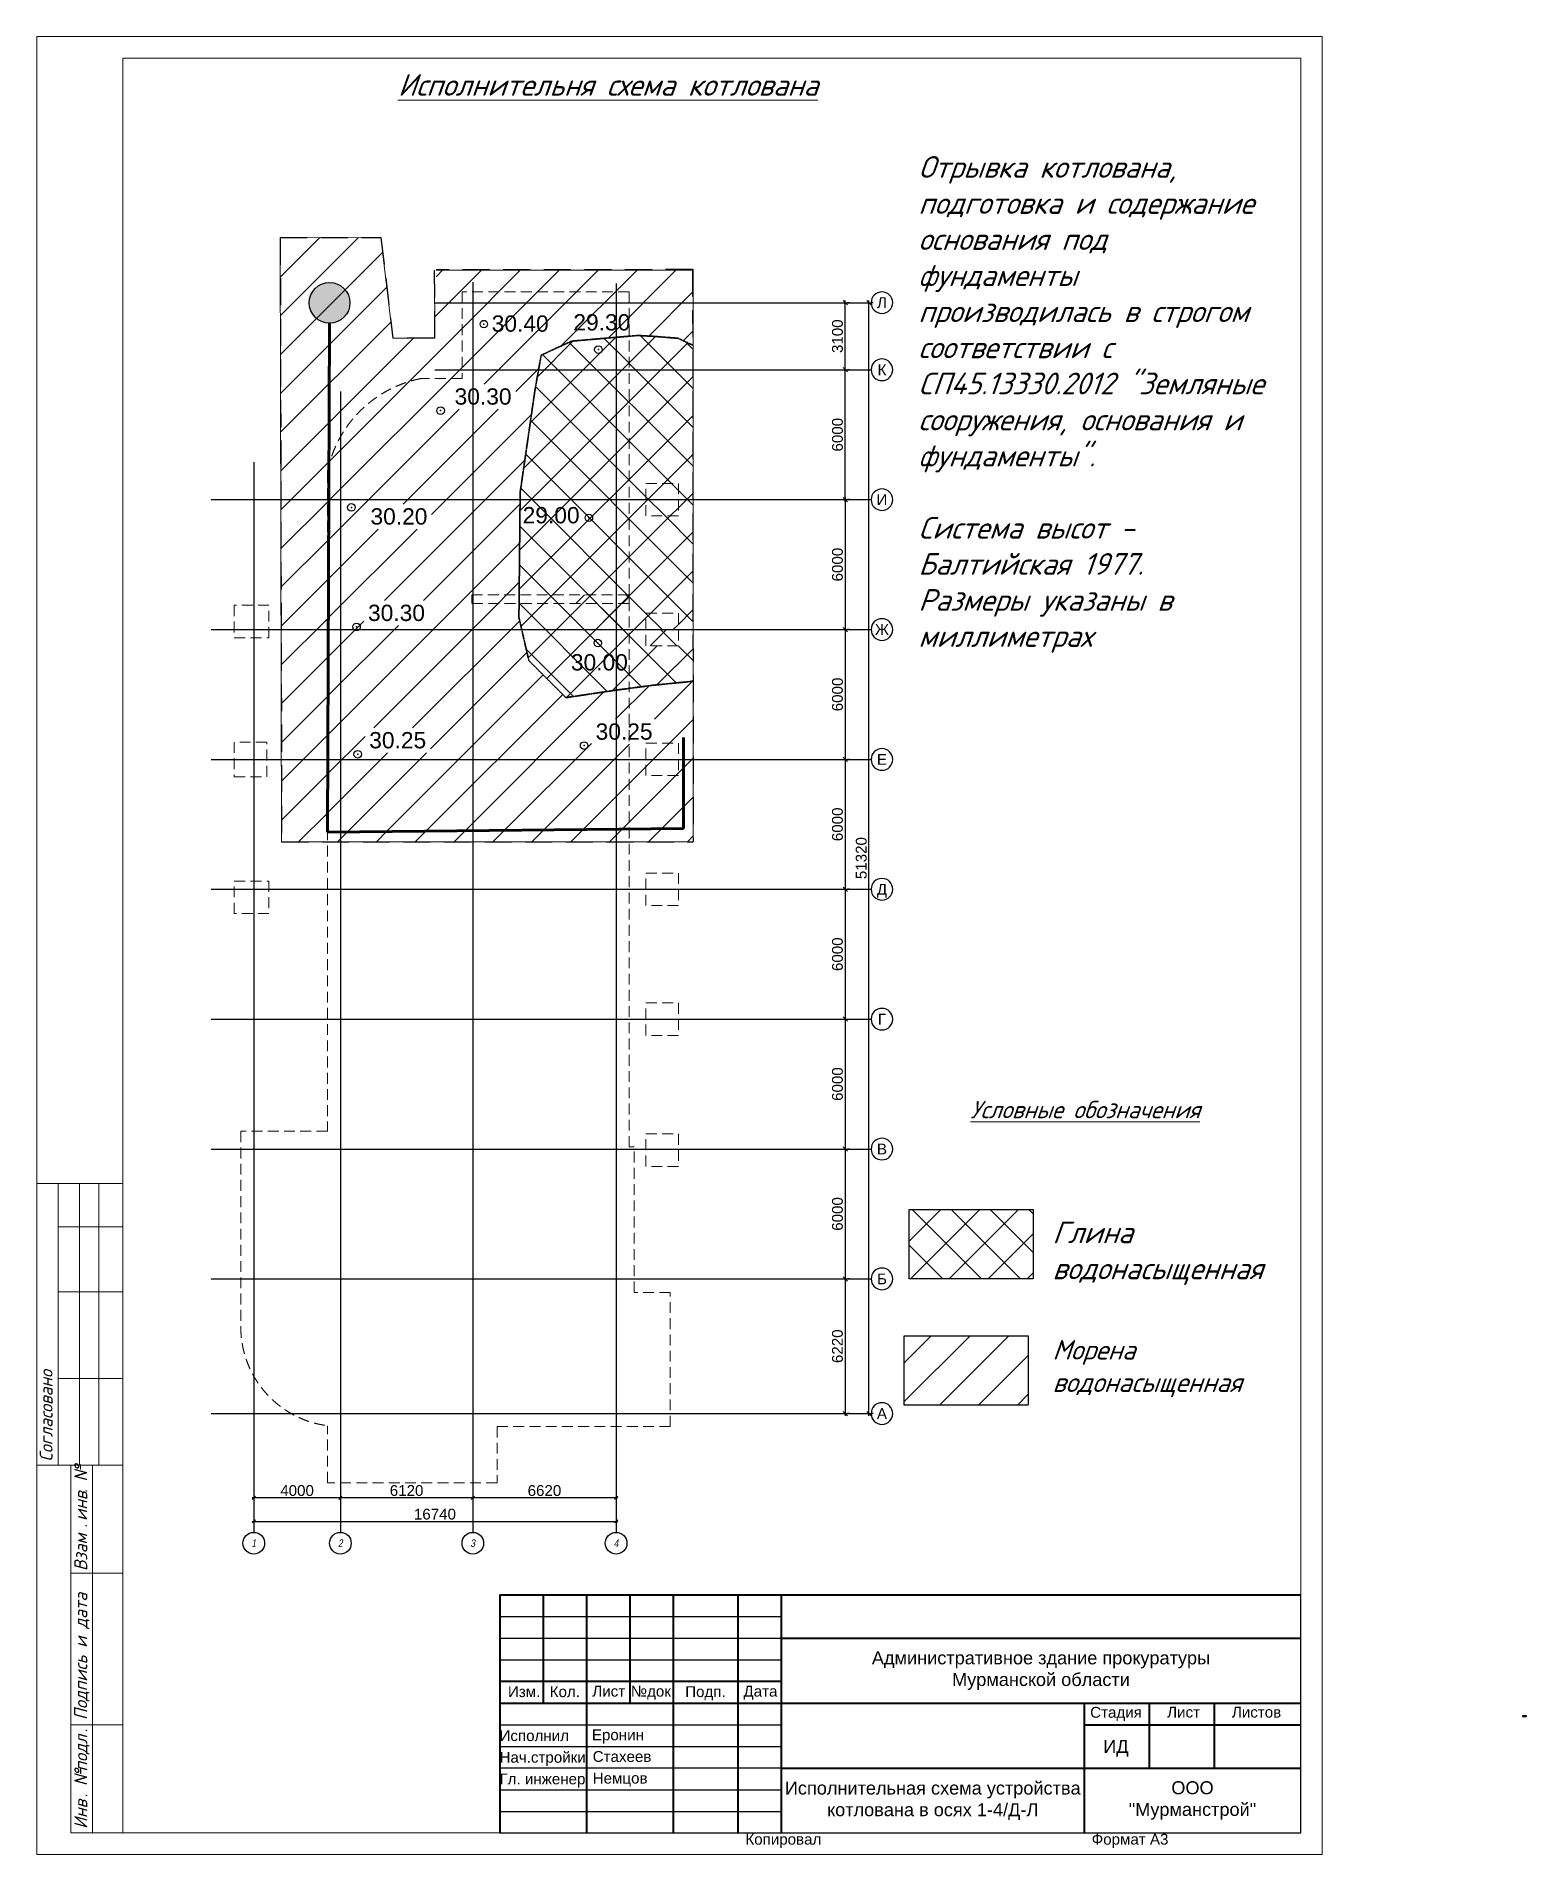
# Model space of a CAD drawing. Header units: millimetres. Extents: x 167692 to 236549, y 27054 to 111054.
import ezdxf
from ezdxf.enums import TextEntityAlignment as Align

# ---------------------------------------------------------------- set-up
doc = ezdxf.new("R2010")
doc.units = ezdxf.units.MM
doc.header["$PDMODE"] = 32
doc.header["$PDSIZE"] = 350
doc.linetypes.add('ACAD_ISO04W100', pattern=[30.5, 24, -3, 0.5, -3])
doc.linetypes.add('невидимая', pattern=[0.375, 0.25, -0.125])
for name, color, linetype, lineweight in [('0.3-STAMP', 7, 'Continuous', 30), ('00-рамка', 7, 'Continuous', 40), ('20-Лист', 7, 'Continuous', 25), ('Оси_Dim', 167, 'Continuous', 25), ('Основная', 7, 'Continuous', 40), ('Размеры', 7, 'Continuous', 25), ('Размеры КР', 7, 'Continuous', 13), ('текст', 7, 'Continuous', 25), ('толстая', 7, 'Continuous', 50), ('тонкая', 7, 'Continuous', 15), ('Фунд_Осн', 204, 'невидимая', 35)]:
    doc.layers.add(name, color=color, linetype=linetype, lineweight=lineweight)
doc.layers.add('Оси', color=250, linetype='ACAD_ISO04W100')
doc.styles.add('2_5-Ариел', font='arial.ttf', dxfattribs={"height": 2.5})
doc.styles.add('3_0-Ариел', font='arial.ttf', dxfattribs={"height": 3})
doc.styles.add('GOST 2.304_1', font='')
doc.styles.get("Standard").update_dxf_attribs({"font": 'arial.ttf', "height": 500})
doc.styles.add('ГОСТ', font='GOST Common Italic.ttf', dxfattribs={"oblique": 5, "height": 600})
doc.styles.add('ГП-ариель', font='arial.ttf')
doc.styles.get('GOST 2.304_1').set_extended_font_data('GOST Type AU')
doc.linetypes.add('ОТКОС2', pattern='A,0.25,[130,ltypeshp.shx,S=0.375,R=0,X=0,Y=0.375],0.5,[130,ltypeshp.shx,S=1,R=0,X=0,Y=1],0.25', length=1)
doc.dimstyles.new('DIM100$0', dxfattribs={"dimscale": 100, "dimtxt": 2.5, "dimasz": 2, "dimexe": 1, "dimexo": 2, "dimgap": 1, "dimtad": 1, "dimdec": 0, "dimdsep": 46, "dimtxsty": 'Standard', "dimblk1": 'OBLIQUE', "dimblk2": 'OBLIQUE', "dimsah": 1, "dimcen": 1, "dimdle": 1, "dimadec": 0, "dimazin": 0, "dimtfac": 1, "dimtdec": 0, "dimtmove": 2, "dimatfit": 3, "dimldrblk": 'OBLIQUE', "dimfxl": 1, "dimtolj": 1, "dimtzin": 0, "dimarcsym": 0})
doc.dimstyles.new('DIM200', dxfattribs={"dimscale": 200, "dimtxt": 2.5, "dimasz": 2, "dimexe": 1, "dimexo": 2, "dimgap": 1, "dimtad": 1, "dimdec": 0, "dimdsep": 46, "dimtxsty": 'Standard', "dimblk1": 'OBLIQUE', "dimblk2": 'OBLIQUE', "dimsah": 1, "dimcen": 1, "dimdle": 1, "dimadec": 0, "dimazin": 0, "dimtfac": 1, "dimtdec": 0, "dimtofl": 0, "dimtmove": 1, "dimatfit": 3, "dimldrblk": 'OBLIQUE', "dimfxl": 1, "dimtolj": 1, "dimtzin": 0, "dimarcsym": 0})
pattern_1 = [(45, (-705.8, -2821.3), (-898.0256, 898.0256), []), (135, (-705.8, -2821.3), (-898.0256, -898.0256), [])]

msp = doc.modelspace()

# ---------------------------------------------------------------- texts
at = {"layer": '00-рамка', "style": '2_5-Ариел'}
for s, height, p in [('Изм.', 500, (189481, 34332.1)), ('Кол.', 500, (191412, 34331.7)), ('Лист', 500, (193379.5, 34354.4)), ('№док', 500, (195158.3, 34354.4)), ('Подп.', 500, (197670.8, 34333.7)), ('Дата', 500, (200362.3, 34354.4)), ('Стадия', 500, (216381.2, 33378.1)), ('Лист', 500, (219939.8, 33386.6)), ('Листов', 500, (222929.8, 33386.6)), ('Исполнил', 500, (189092.7, 32301)), ('Еронин', 500, (193359.2, 32337.7)), ('ИД', 600, (216987.9, 31751.7)), ('Нач.стройки', 500, (189091.7, 31301)), ('Стахеев', 500, (193397.7, 31337.7)), ('Гл. инженер', 500, (189091.7, 30301)), ('Немцов', 500, (193397.7, 30337.7)), ('Копировал', 500, (200453.3, 27515.6)), ('Формат А3', 500, (216453.3, 27515.6))]:
    msp.add_text(s, height=height, dxfattribs=at).set_placement(p)
at = {"layer": '00-рамка', "char_height": 600, "attachment_point": 5}
for s, insert, width, style in [('Административное здание прокуратуры\\PМурманской области', (214109, 35553.5), 24000, '3_0-Ариел'), ('Исполнительная схема устройства котлована в осях 1-4/Д-Л', (209109, 29542.9), 14000, 'ГП-ариель'), ('ООО\\P"Мурманстрой"', (221109, 29553.5), 10000, 'ГП-ариель')]:
    msp.add_mtext(s, dxfattribs=dict(at, insert=insert, width=width, style=style))
at = {"layer": 'Размеры'}
for s, p in [('30.40', (188730.5, 97409.6)), ('29.30', (192503, 97466.7)), ('30.30', (187015.7, 94039.8)), ('30.20', (183128.9, 88499.5)), ('29.00', (190159.4, 88556.6)), ('30.30', (183014.6, 84044.5)), ('30.00', (192388.6, 81759.8)), ('30.25', (193531.8, 78561.3)), ('30.25', (183071.7, 78161.5))]:
    msp.add_text(s, height=752.93, dxfattribs=at).set_placement(p)
at = {"layer": 'Размеры КР', "color": 250, "lineweight": 15, "style": 'ГОСТ'}
for s, p in [('Согласовано', (168441.4, 45215)), ('. №', (170041.6, 43754.9)), ('инв', (170041.6, 42472.6)), ('. ', (170041.6, 42151.3)), ('Взам', (170041.6, 40157)), ('Подпись и дата', (170041.6, 33274.2)), ('.', (170044.2, 32698.1)), ('подл', (170044.2, 30892.5)), ('. № ', (170044.2, 29690.3)), ('Инв', (170044.2, 28243.9))]:
    msp.add_text(s, height=600, rotation=90, dxfattribs=at).set_placement(p)
at = {"layer": 'Размеры КР', "color": 1, "lineweight": 20, "insert": (184397.1, 109311.9), "char_height": 1000, "attachment_point": 1, "style": 'ГОСТ'}
msp.add_mtext_dynamic_manual_height_columns('{\\L\\C7;Исполнительня схема котлована}', width=23734.512, gutter_width=1500, heights=[0], dxfattribs=at)
at = {"layer": 'Размеры КР', "color": 1, "lineweight": 13, "attachment_point": 1, "style": 'ГОСТ'}
for s, width, heights, insert, char_height in [('{\\C7;Отрывка котлована, подготовка и содержание основания под фундаменты производилась в строгом соответствии с СП45.13330.2012 "Земляные сооружения, основания и фундаменты".\\P\\PСистема высот - Балтийская 1977.                      \\PРазмеры указаны в миллиметрах}', 16138.826, [57614], (208441, 105519.8), 1000), ('{\\L\\C7;Условные обозначения}', 12514.927, [2092.5], (210845.6, 61873.1), 800)]:
    msp.add_mtext_dynamic_manual_height_columns(s, width=width, gutter_width=1500, heights=heights, dxfattribs=dict(at, insert=insert, char_height=char_height))
at = {"layer": 'Размеры КР', "lineweight": 13, "attachment_point": 1, "style": 'ГОСТ'}
for s, insert, char_height in [('Глина \\Pводонасыщенная', (214634.6, 56301.8), 1000), ('Морена \\Pводонасыщенная', (214634.6, 50825.5), 900)]:
    msp.add_mtext_dynamic_manual_height_columns(s, width=18159.834, gutter_width=12.5, heights=[0], dxfattribs=dict(at, insert=insert, char_height=char_height))
at = {"layer": 'текст', "color": 250, "lineweight": 25, "style": 'GOST 2.304_1'}
for s, height, p in [('Исполнительная схема прокладки', 2.637, (236372.8, 33446.5)), ('плит ПЗК', 2.64, (236380.1, 33442.4)), ('ООО "МУРМАНСТРОЙ "', 2.84, (236438.3, 33463.2)), ('Проверил', 2.54, (236453.7, 33434.7)), ('Исполнил', 2.54, (236453.7, 33440.2)), ('Должность', 2.54, (236454.1, 33449.9)), ('Гузь', 2.54, (236479.4, 33434.7)), ('Рыбаков', 2.54, (236479.8, 33439.7)), ('Фамилия', 2.54, (236483.8, 33449.5)), ('Дата', 2.54, (236513.2, 33449.8)), ('Подпись', 2.54, (236531.2, 33449.4))]:
    msp.add_text(s, height=height, dxfattribs=at).set_placement(p)
at = {"layer": 'текст', "color": 250, "lineweight": 25, "insert": (236368, 33462), "char_height": 2.6372, "attachment_point": 1, "style": 'GOST 2.304_1'}
msp.add_mtext_dynamic_manual_height_columns('Вынос линий электропередачи 6/0,4 кВ, попадающих в пятно застройки строи - тельной площадки, 183039, г. Мурманск, ул. Академика Книповича, район дома {\\fArial|b0|i0|c204|p34;№}15 ', width=185, gutter_width=12.5, heights=[0], dxfattribs=at)

# ---------------------------------------------------------------- blocks, each defined once
blk = doc.blocks.new('IND_AXIS')
at = {"color": 0, "linetype": 'Continuous'}
blk.add_circle((0, 0), 5, dxfattribs=at)
at = {"color": 0, "linetype": 'ByBlock', "oblique": 10, "width": 0.8}
blk.add_attdef('IND_OSI', text='', height=3.5, dxfattribs=at).set_placement((0, 0), align=Align.MIDDLE_CENTER)
blk = doc.blocks.new('_OBLIQUE')
at = {"color": 0, "linetype": 'ByBlock'}
blk.add_line((-0.5, -0.5), (0.5, 0.5), dxfattribs=at)
blk = doc.blocks.new('*D5')
at = {"layer": 'DEFPOINTS', "color": 0, "transparency": 16777216}
for p in [(206162, 98751), (206162, 98751), (206162, 47431)]:
    blk.add_point(p, dxfattribs=at)
at = {"layer": 'Оси_Dim', "color": 0, "lineweight": -2, "transparency": 16777216}
for p, q in [((206162, 47331), (206162, 98851)), ((206362, 98751), (206262, 98751)), ((206362, 47431), (206262, 47431))]:
    blk.add_line(p, q, dxfattribs=at)
at = {"layer": 'Оси_Dim', "color": 0, "lineweight": -2, "transparency": 16777216, "xscale": 200, "yscale": 200, "zscale": 200}
for p, rotation in [((206162, 98751), 90), ((206162, 47431), 270)]:
    blk.add_blockref('_OBLIQUE', p, dxfattribs=dict(at, rotation=rotation))
at = {"layer": 'Оси_Dim', "color": 0, "transparency": 16777216, "insert": (205807, 73091), "char_height": 500, "attachment_point": 5, "rotation": 90}
blk.add_mtext('\\A1;51320', dxfattribs=at)
blk = doc.blocks.new('*D6')
at = {"layer": 'DEFPOINTS', "color": 0, "transparency": 16777216}
for p in [(205062, 89651), (205030, 83651), (205062, 83651)]:
    blk.add_point(p, dxfattribs=at)
at = {"layer": 'Оси_Dim', "color": 0, "lineweight": -2, "transparency": 16777216}
for p, q in [((205062, 89751), (205062, 83551)), ((205262, 89651), (205162, 89651)), ((205230, 83651), (205162, 83651))]:
    blk.add_line(p, q, dxfattribs=at)
at = {"layer": 'Оси_Dim', "color": 0, "lineweight": -2, "transparency": 16777216, "xscale": 200, "yscale": 200, "zscale": 200}
for p, rotation in [((205062, 89651), 90), ((205062, 83651), 270)]:
    blk.add_blockref('_OBLIQUE', p, dxfattribs=dict(at, rotation=rotation))
at = {"layer": 'Оси_Dim', "color": 0, "transparency": 16777216, "insert": (204707, 86651), "char_height": 500, "attachment_point": 5, "rotation": 90}
blk.add_mtext('\\A1;6000', dxfattribs=at)
blk = doc.blocks.new('*D7')
at = {"layer": 'DEFPOINTS', "color": 0, "transparency": 16777216}
for p in [(205030, 83651), (205062, 77651), (205062, 77651)]:
    blk.add_point(p, dxfattribs=at)
at = {"layer": 'Оси_Dim', "color": 0, "lineweight": -2, "transparency": 16777216}
for p, q in [((205062, 83751), (205062, 77551)), ((205230, 83651), (205162, 83651)), ((205262, 77651), (205162, 77651))]:
    blk.add_line(p, q, dxfattribs=at)
at = {"layer": 'Оси_Dim', "color": 0, "lineweight": -2, "transparency": 16777216, "xscale": 200, "yscale": 200, "zscale": 200}
for p, rotation in [((205062, 83651), 90), ((205062, 77651), 270)]:
    blk.add_blockref('_OBLIQUE', p, dxfattribs=dict(at, rotation=rotation))
at = {"layer": 'Оси_Dim', "color": 0, "transparency": 16777216, "insert": (204707, 80651), "char_height": 500, "attachment_point": 5, "rotation": 90}
blk.add_mtext('\\A1;6000', dxfattribs=at)
blk = doc.blocks.new('*D8')
at = {"layer": 'DEFPOINTS', "color": 0, "transparency": 16777216}
for p in [(205062, 77651), (205062, 71651), (205062, 71651)]:
    blk.add_point(p, dxfattribs=at)
at = {"layer": 'Оси_Dim', "color": 0, "lineweight": -2, "transparency": 16777216}
for p, q in [((205062, 77751), (205062, 71551)), ((205262, 77651), (205162, 77651)), ((205262, 71651), (205162, 71651))]:
    blk.add_line(p, q, dxfattribs=at)
at = {"layer": 'Оси_Dim', "color": 0, "lineweight": -2, "transparency": 16777216, "xscale": 200, "yscale": 200, "zscale": 200}
for p, rotation in [((205062, 77651), 90), ((205062, 71651), 270)]:
    blk.add_blockref('_OBLIQUE', p, dxfattribs=dict(at, rotation=rotation))
at = {"layer": 'Оси_Dim', "color": 0, "transparency": 16777216, "insert": (204707, 74651), "char_height": 500, "attachment_point": 5, "rotation": 90}
blk.add_mtext('\\A1;6000', dxfattribs=at)
blk = doc.blocks.new('*D9')
at = {"layer": 'DEFPOINTS', "color": 0, "transparency": 16777216}
for p in [(205062, 71651), (205062, 65651), (205099, 65651)]:
    blk.add_point(p, dxfattribs=at)
at = {"layer": 'Оси_Dim', "color": 0, "lineweight": -2, "transparency": 16777216}
for p, q in [((205062, 71751), (205062, 65551)), ((205262, 71651), (205162, 71651)), ((204899, 65651), (204962, 65651))]:
    blk.add_line(p, q, dxfattribs=at)
at = {"layer": 'Оси_Dim', "color": 0, "lineweight": -2, "transparency": 16777216, "xscale": 200, "yscale": 200, "zscale": 200}
for p, rotation in [((205062, 71651), 90), ((205062, 65651), 270)]:
    blk.add_blockref('_OBLIQUE', p, dxfattribs=dict(at, rotation=rotation))
at = {"layer": 'Оси_Dim', "color": 0, "transparency": 16777216, "insert": (204707, 68651), "char_height": 500, "attachment_point": 5, "rotation": 90}
blk.add_mtext('\\A1;6000', dxfattribs=at)
blk = doc.blocks.new('*D10')
at = {"layer": 'DEFPOINTS', "color": 0, "transparency": 16777216}
for p in [(205099, 65651), (205062, 59651), (205062, 59651)]:
    blk.add_point(p, dxfattribs=at)
at = {"layer": 'Оси_Dim', "color": 0, "lineweight": -2, "transparency": 16777216}
for p, q in [((204899, 65651), (204962, 65651)), ((205062, 65751), (205062, 59551)), ((205262, 59651), (205162, 59651))]:
    blk.add_line(p, q, dxfattribs=at)
at = {"layer": 'Оси_Dim', "color": 0, "lineweight": -2, "transparency": 16777216, "xscale": 200, "yscale": 200, "zscale": 200}
for p, rotation in [((205062, 65651), 90), ((205062, 59651), 270)]:
    blk.add_blockref('_OBLIQUE', p, dxfattribs=dict(at, rotation=rotation))
at = {"layer": 'Оси_Dim', "color": 0, "transparency": 16777216, "insert": (204707, 62651), "char_height": 500, "attachment_point": 5, "rotation": 90}
blk.add_mtext('\\A1;6000', dxfattribs=at)
blk = doc.blocks.new('*D11')
at = {"layer": 'DEFPOINTS', "color": 0, "transparency": 16777216}
for p in [(205062, 53651), (205062, 47431), (205062, 47431)]:
    blk.add_point(p, dxfattribs=at)
at = {"layer": 'Оси_Dim', "color": 0, "lineweight": -2, "transparency": 16777216}
for p, q in [((205062, 53751), (205062, 47331)), ((205262, 53651), (205162, 53651)), ((205262, 47431), (205162, 47431))]:
    blk.add_line(p, q, dxfattribs=at)
at = {"layer": 'Оси_Dim', "color": 0, "lineweight": -2, "transparency": 16777216, "xscale": 200, "yscale": 200, "zscale": 200}
for p, rotation in [((205062, 53651), 90), ((205062, 47431), 270)]:
    blk.add_blockref('_OBLIQUE', p, dxfattribs=dict(at, rotation=rotation))
at = {"layer": 'Оси_Dim', "color": 0, "transparency": 16777216, "insert": (204707, 50541), "char_height": 500, "attachment_point": 5, "rotation": 90}
blk.add_mtext('\\A1;6220', dxfattribs=at)
blk = doc.blocks.new('*D12')
at = {"layer": 'DEFPOINTS', "color": 0, "transparency": 16777216}
for p in [(205062, 59651), (205062, 53651), (205062, 53651)]:
    blk.add_point(p, dxfattribs=at)
at = {"layer": 'Оси_Dim', "color": 0, "lineweight": -2, "transparency": 16777216}
for p, q in [((205062, 59751), (205062, 53551)), ((205262, 59651), (205162, 59651)), ((205262, 53651), (205162, 53651))]:
    blk.add_line(p, q, dxfattribs=at)
at = {"layer": 'Оси_Dim', "color": 0, "lineweight": -2, "transparency": 16777216, "xscale": 200, "yscale": 200, "zscale": 200}
for p, rotation in [((205062, 59651), 90), ((205062, 53651), 270)]:
    blk.add_blockref('_OBLIQUE', p, dxfattribs=dict(at, rotation=rotation))
at = {"layer": 'Оси_Dim', "color": 0, "transparency": 16777216, "insert": (204707, 56651), "char_height": 500, "attachment_point": 5, "rotation": 90}
blk.add_mtext('\\A1;6000', dxfattribs=at)
blk = doc.blocks.new('*D13')
at = {"layer": 'DEFPOINTS', "color": 0, "transparency": 16777216}
for p in [(205062, 98751), (205062, 98751), (205050, 95651)]:
    blk.add_point(p, dxfattribs=at)
at = {"layer": 'Оси_Dim', "color": 0, "lineweight": -2, "transparency": 16777216}
for p, q in [((205062, 95551), (205062, 98851)), ((205262, 98751), (205162, 98751)), ((205250, 95651), (205162, 95651))]:
    blk.add_line(p, q, dxfattribs=at)
at = {"layer": 'Оси_Dim', "color": 0, "lineweight": -2, "transparency": 16777216, "xscale": 200, "yscale": 200, "zscale": 200}
for p, rotation in [((205062, 98751), 90), ((205062, 95651), 270)]:
    blk.add_blockref('_OBLIQUE', p, dxfattribs=dict(at, rotation=rotation))
at = {"layer": 'Оси_Dim', "color": 0, "transparency": 16777216, "insert": (204707, 97201), "char_height": 500, "attachment_point": 5, "rotation": 90}
blk.add_mtext('\\A1;3100', dxfattribs=at)
blk = doc.blocks.new('*D14')
at = {"layer": 'DEFPOINTS', "color": 0, "transparency": 16777216}
for p in [(205062, 95651), (205062, 95651), (205062, 89651)]:
    blk.add_point(p, dxfattribs=at)
at = {"layer": 'Оси_Dim', "color": 0, "lineweight": -2, "transparency": 16777216}
for p, q in [((205062, 89551), (205062, 95751)), ((205262, 95651), (205162, 95651)), ((205262, 89651), (205162, 89651))]:
    blk.add_line(p, q, dxfattribs=at)
at = {"layer": 'Оси_Dim', "color": 0, "lineweight": -2, "transparency": 16777216, "xscale": 200, "yscale": 200, "zscale": 200}
for p, rotation in [((205062, 95651), 90), ((205062, 89651), 270)]:
    blk.add_blockref('_OBLIQUE', p, dxfattribs=dict(at, rotation=rotation))
at = {"layer": 'Оси_Dim', "color": 0, "transparency": 16777216, "insert": (204707, 92651), "char_height": 500, "attachment_point": 5, "rotation": 90}
blk.add_mtext('\\A1;6000', dxfattribs=at)
blk = doc.blocks.new('*D17')
at = {"layer": 'DEFPOINTS', "color": 0, "transparency": 16777216}
for p in [(177738, 43041), (194478, 42451), (194478, 42451)]:
    blk.add_point(p, dxfattribs=at)
at = {"layer": 'Оси_Dim', "color": 0, "lineweight": -2, "transparency": 16777216}
for p, q in [((177738, 42891), (177738, 42376)), ((177663, 42451), (194553, 42451)), ((194478, 42601), (194478, 42526))]:
    blk.add_line(p, q, dxfattribs=at)
at = {"layer": 'Оси_Dim', "color": 0, "lineweight": -2, "transparency": 16777216, "xscale": 150, "yscale": 150, "zscale": 150, "rotation": 180}
blk.add_blockref('_OBLIQUE', (177738, 42451), dxfattribs=at)
at = {"layer": 'Оси_Dim', "color": 0, "lineweight": -2, "transparency": 16777216, "xscale": 150, "yscale": 150, "zscale": 150}
blk.add_blockref('_OBLIQUE', (194478, 42451), dxfattribs=at)
at = {"layer": 'Оси_Dim', "color": 0, "transparency": 16777216, "insert": (186108, 42781), "char_height": 500, "attachment_point": 5}
blk.add_mtext('\\A1;16740', dxfattribs=at)
blk = doc.blocks.new('*D18')
at = {"layer": 'DEFPOINTS', "color": 0, "transparency": 16777216}
for p in [(187858, 43641), (187858, 43541), (194478, 43641)]:
    blk.add_point(p, dxfattribs=at)
at = {"layer": 'Оси_Dim', "color": 0, "lineweight": -2, "transparency": 16777216}
for p, q in [((194553, 43541), (187783, 43541)), ((187858, 43491), (187858, 43466)), ((194478, 43491), (194478, 43466))]:
    blk.add_line(p, q, dxfattribs=at)
at = {"layer": 'Оси_Dim', "color": 0, "lineweight": -2, "transparency": 16777216, "xscale": 150, "yscale": 150, "zscale": 150, "rotation": 180}
blk.add_blockref('_OBLIQUE', (187858, 43541), dxfattribs=at)
at = {"layer": 'Оси_Dim', "color": 0, "lineweight": -2, "transparency": 16777216, "xscale": 150, "yscale": 150, "zscale": 150}
blk.add_blockref('_OBLIQUE', (194478, 43541), dxfattribs=at)
at = {"layer": 'Оси_Dim', "color": 0, "transparency": 16777216, "insert": (191168, 43871), "char_height": 500, "attachment_point": 5}
blk.add_mtext('\\A1;6620', dxfattribs=at)
blk = doc.blocks.new('*D19')
at = {"layer": 'DEFPOINTS', "color": 0, "transparency": 16777216}
for p in [(181738, 43641), (181738, 43541), (187858, 43641)]:
    blk.add_point(p, dxfattribs=at)
at = {"layer": 'Оси_Dim', "color": 0, "lineweight": -2, "transparency": 16777216}
for p, q in [((187933, 43541), (181663, 43541)), ((181738, 43491), (181738, 43466)), ((187858, 43491), (187858, 43466))]:
    blk.add_line(p, q, dxfattribs=at)
at = {"layer": 'Оси_Dim', "color": 0, "lineweight": -2, "transparency": 16777216, "xscale": 150, "yscale": 150, "zscale": 150, "rotation": 180}
blk.add_blockref('_OBLIQUE', (181738, 43541), dxfattribs=at)
at = {"layer": 'Оси_Dim', "color": 0, "lineweight": -2, "transparency": 16777216, "xscale": 150, "yscale": 150, "zscale": 150}
blk.add_blockref('_OBLIQUE', (187858, 43541), dxfattribs=at)
at = {"layer": 'Оси_Dim', "color": 0, "transparency": 16777216, "insert": (184798, 43871), "char_height": 500, "attachment_point": 5}
blk.add_mtext('\\A1;6120', dxfattribs=at)
blk = doc.blocks.new('*D20')
at = {"layer": 'DEFPOINTS', "color": 0, "transparency": 16777216}
for p in [(177738, 43641), (177738, 43541), (181738, 43641)]:
    blk.add_point(p, dxfattribs=at)
at = {"layer": 'Оси_Dim', "color": 0, "lineweight": -2, "transparency": 16777216}
for p, q in [((181813, 43541), (177663, 43541)), ((177738, 43491), (177738, 43466)), ((181738, 43491), (181738, 43466))]:
    blk.add_line(p, q, dxfattribs=at)
at = {"layer": 'Оси_Dim', "color": 0, "lineweight": -2, "transparency": 16777216, "xscale": 150, "yscale": 150, "zscale": 150, "rotation": 180}
blk.add_blockref('_OBLIQUE', (177738, 43541), dxfattribs=at)
at = {"layer": 'Оси_Dim', "color": 0, "lineweight": -2, "transparency": 16777216, "xscale": 150, "yscale": 150, "zscale": 150}
blk.add_blockref('_OBLIQUE', (181738, 43541), dxfattribs=at)
at = {"layer": 'Оси_Dim', "color": 0, "transparency": 16777216, "insert": (179738, 43871), "char_height": 500, "attachment_point": 5}
blk.add_mtext('\\A1;4000', dxfattribs=at)

# ---------------------------------------------------------------- dimensions: what is measured, and where the dimension line sits
at = {"layer": 'Оси_Dim'}
for base, p1, p2, angle, picture, middle in [((205062.2, 98750.6), (205050.2, 95650.6), (205062.2, 98750.6), 270, '*D13', (204706.8, 97200.6)), ((205062.2, 95650.6), (205062.2, 89650.6), (205062.2, 95650.6), 270, '*D14', (204706.9, 92650.6)), ((205062.2, 83650.6), (205062.2, 89650.6), (205029.9, 83650.6), 90, '*D6', (204706.9, 86650.6)), ((205062.2, 77650.6), (205029.9, 83650.6), (205062.2, 77650.6), 90, '*D7', (204706.9, 80650.6)), ((205062.2, 71650.6), (205062.2, 77650.6), (205062.2, 71650.6), 90, '*D8', (204706.9, 74650.6)), ((205062.2, 65650.6), (205062.2, 71650.6), (205099.4, 65650.6), 90, '*D9', (204706.9, 68650.6)), ((205062.2, 59650.6), (205099.4, 65650.6), (205062.2, 59650.6), 90, '*D10', (204706.9, 62650.6)), ((205062.2, 53650.6), (205062.2, 59650.6), (205062.2, 53650.6), 90, '*D12', (204706.9, 56650.6)), ((205062.2, 47430.6), (205062.2, 53650.6), (205062.2, 47430.6), 90, '*D11', (204706.9, 50540.6))]:
    dim = msp.add_linear_dim(base=base, p1=p1, p2=p2, angle=angle, dimstyle='DIM100$0', dxfattribs=at)
    dim.commit()
    dim.dimension.update_dxf_attribs({"geometry": picture, "text_midpoint": middle})
dim = msp.add_linear_dim(base=(206162.2, 98750.6), p1=(206162.2, 47430.6), p2=(206162.2, 98750.6), angle=90, dimstyle='DIM200', override={"dimscale": 100}, dxfattribs=at)
dim.commit()
dim.dimension.update_dxf_attribs({"geometry": '*D5', "text_midpoint": (205806.8, 73090.6)})
for base, p1, p2, picture, middle in [((177738, 43540.6), (181738, 43640.6), (177738, 43640.6), '*D20', (179738, 43870.9)), ((181738, 43540.6), (187858, 43640.6), (181738, 43640.6), '*D19', (184798, 43870.9)), ((187858, 43540.6), (194478, 43640.6), (187858, 43640.6), '*D18', (191168, 43870.9)), ((194478, 42450.6), (177738, 43040.6), (194478, 42450.6), '*D17', (186108, 42780.9))]:
    dim = msp.add_linear_dim(base=base, p1=p1, p2=p2, dimstyle='DIM100$0', override={"dimscale": 75}, dxfattribs=at)
    dim.commit()
    dim.dimension.update_dxf_attribs({"geometry": picture, "text_midpoint": middle})

# ---------------------------------------------------------------- hatches: boundary and pattern name
at = {"layer": 'Оси', "lineweight": 5, "true_color": 0x636466}
h = msp.add_hatch(dxfattribs=at)
h.set_pattern_fill('ANSI31', color=251, scale=400)
edge = h.paths.add_edge_path(flags=17)
edge.add_arc((181240.1, 98743.6), 941.2, 0, 360)
edge = h.paths.add_edge_path()
edge.add_line((183614.8, 101756.5), (178960.4, 101756.5))
edge.add_line((178960.4, 101756.5), (178960.4, 99121.8))
edge.add_line((178960.4, 99121.8), (178984.5, 89650.6))
edge.add_line((178984.5, 89650.6), (181138, 89650.6))
edge.add_line((181138, 89650.6), (181138, 90920.2))
edge.add_arc((186533, 89850.6), 5500, 165.358469, 168.78642, ccw=False)
edge.add_line((181211.6, 91240.8), (181240.1, 97802.3))
edge.add_arc((181240.1, 98743.6), 941.2, 180, 270, ccw=False)
edge.add_arc((181240.1, 98743.6), 941.2, 0, 180, ccw=False)
edge.add_arc((181240.1, 98743.6), 941.2, -90, 0, ccw=False)
edge.add_line((181240.1, 97802.3), (181211.6, 91240.8))
edge.add_arc((186533, 89850.6), 5500, 100.942499, 165.358469, ccw=False)
edge.add_line((185489, 95250.6), (187358, 95250.6))
edge.add_line((187358, 95250.6), (187358, 98750.6))
edge.add_line((187358, 98750.6), (186134.6, 98750.6))
edge.add_line((186134.6, 98750.6), (186102.2, 97110.3))
edge.add_line((186102.2, 97110.3), (184159.6, 97186.7))
edge.add_line((184159.6, 97186.7), (183614.8, 101756.5))
edge = h.paths.add_edge_path()
edge.add_line((190731, 94725.1), (190896.4, 95650.6))
edge.add_line((190896.4, 95650.6), (187358, 95650.6))
edge.add_line((187358, 95650.6), (187358, 95250.6))
edge.add_line((187358, 95250.6), (185489, 95250.6))
edge.add_arc((186533, 89850.6), 5500, 100.942499, 165.358469)
edge.add_line((181211.6, 91240.8), (181204.7, 89650.6))
edge.add_line((181204.7, 89650.6), (190041.8, 89650.6))
edge.add_line((190041.8, 89650.6), (190045.1, 89984.5))
edge.add_line((190045.1, 89984.5), (190731, 94725.1))
h.paths.add_polyline_path([(190041.8, 89650.6), (186159.8, 89650.6), (186155.6, 83650.6), (190117.3, 83650.6), (189988, 84215.8), (189994.3, 84850.6), (187808, 84850.6), (187808, 85250.6), (189998.2, 85250.6)])
h.paths.add_polyline_path([(186159.8, 89650.6), (182162, 89650.6), (182157.5, 83650.6), (186155.6, 83650.6)])
h.paths.add_polyline_path([(181138, 89650.6), (178984.5, 89650.6), (178999.7, 83650.6), (181138, 83650.6)])
h.paths.add_polyline_path([(182162, 89650.6), (181204.7, 89650.6), (181178.6, 83650.6), (182157.5, 83650.6)])
h.paths.add_polyline_path([(181138, 83650.6), (178999.7, 83650.6), (179015, 77650.6), (181138, 77650.6)])
h.paths.add_polyline_path([(182157.5, 83650.6), (181178.6, 83650.6), (181152.6, 77650.6), (182153.1, 77650.6)])
h.paths.add_polyline_path([(186155.6, 83650.6), (182157.5, 83650.6), (182153.1, 77650.6), (186151.5, 77650.6)])
h.paths.add_polyline_path([(190445.2, 82216.8), (190117.3, 83650.6), (186155.6, 83650.6), (186151.5, 77650.6), (192269.3, 77650.6), (192271.1, 80519.9), (192160, 80503.3)])
h.paths.add_polyline_path([(195078, 80930.1), (194446.4, 80846), (192271.1, 80519.9), (192269.3, 77650.6), (195078, 77650.6)])
h.paths.add_polyline_path([(197358, 78400.6), (195858, 78400.6), (195858, 77650.6), (197358, 77650.6)], flags=17)
h.paths.add_polyline_path([(197358, 77650.6), (195858, 77650.6), (195858, 76900.6), (197358, 76900.6)], flags=17)
h.paths.add_polyline_path([(195078, 77650.6), (192269.3, 77650.6), (192267.2, 74389.2), (195078, 74413.5)])
h.paths.add_polyline_path([(192269.3, 77650.6), (186151.5, 77650.6), (186149.2, 74336.3), (192267.2, 74389.2)])
h.paths.add_polyline_path([(186151.5, 77650.6), (182153.1, 77650.6), (182150.7, 74301.7), (186149.2, 74336.3)])
h.paths.add_polyline_path([(182153.1, 77650.6), (181152.6, 77650.6), (181138, 74293), (182150.7, 74301.7)])
h.paths.add_polyline_path([(181138, 77650.6), (179015, 77650.6), (179024.7, 73842.8), (181138, 73842.8)])
h.paths.add_polyline_path([(186823.4, 93834.1), (189840.2, 93834.1), (189840.2, 94988.1), (186823.4, 94988.1)], flags=16)
h.paths.add_polyline_path([(182822.3, 83838.8), (185839.1, 83838.8), (185839.1, 84992.8), (182822.3, 84992.8)], flags=16)
h.paths.add_polyline_path([(182936.6, 88293.8), (185953.4, 88293.8), (185953.4, 89447.9), (182936.6, 89447.9)], flags=16)
h.paths.add_polyline_path([(182879.4, 77955.8), (185896.3, 77955.8), (185896.3, 79109.9), (182879.4, 79109.9)], flags=16)
h.paths.add_polyline_path([(193339.5, 78355.7), (196356.3, 78355.7), (196356.3, 79509.7), (193339.5, 79509.7)])
h.paths.add_polyline_path([(198036.3, 77650.6), (198032.6, 81291.1), (197981.4, 81255.7), (196161.1, 81074.4), (195078, 80930.1), (195078, 77650.6), (195858, 77650.6), (195858, 78400.6), (197358, 78400.6), (197358, 77650.6)])
h.paths.add_polyline_path([(198039.5, 74439.1), (198036.3, 77650.6), (197358, 77650.6), (197358, 76900.6), (195858, 76900.6), (195858, 77650.6), (195078, 77650.6), (195078, 74413.5)])
h = msp.add_hatch(dxfattribs=at)
h.set_pattern_fill('ANSI31', color=251, scale=400)
h.paths.add_polyline_path([(192281.5, 96909.4), (192282.6, 98750.6), (187358, 98750.6), (187358, 95650.6), (190896.4, 95650.6), (191016.8, 96324.4)])
h.paths.add_polyline_path([(195078, 98750.6), (192282.6, 98750.6), (192281.5, 96909.4), (192421.3, 96974.1), (195078, 97201.3)])
h.paths.add_polyline_path([(195078, 99250.6), (192282.9, 99250.6), (192282.6, 98750.6), (195078, 98750.6)], flags=17)
h.paths.add_polyline_path([(192282.9, 99250.6), (187358, 99250.6), (187358, 98750.6), (192282.6, 98750.6)], flags=17)
h.paths.add_polyline_path([(188538.1, 97203.9), (191555, 97203.9), (191555, 98357.9), (188538.1, 98357.9)], flags=24)
h.paths.add_polyline_path([(192310.6, 97261), (195327.5, 97261), (195327.5, 98415.1), (192310.6, 98415.1)], flags=9)
h.paths.add_polyline_path([(198017.2, 96792.2), (198015.2, 98750.6), (195078, 98750.6), (195078, 97201.3), (195474.6, 97235.2), (196252.5, 97192), (197333.1, 97105.6), (197894.9, 96846.5)])
h.paths.add_polyline_path([(198015.2, 98750.6), (198013.7, 100278.3), (193172.8, 100273), (186164.2, 100250.5), (186134.6, 98750.6), (187358, 98750.6), (187358, 99250.6), (195078, 99250.6), (195078, 98750.6)])
at = {"layer": 'Оси', "true_color": 0x000000}
h = msp.add_hatch(color=18, dxfattribs=at)
h.dxf.hatch_style = 1
h.paths.add_polyline_path([(180298.8, 98743.6, 1), (182181.3, 98743.6, 1)])
at = {"layer": 'Оси', "lineweight": 5, "true_color": 0x636466}
h = msp.add_hatch(dxfattribs=at)
h.set_pattern_fill('ANSI37', color=251, scale=400)
h.set_pattern_definition(pattern_1)
h.paths.add_polyline_path([(195078, 95650.6), (191016.8, 96324.4), (190731, 94725.1), (190045.1, 89984.5), (189988, 84215.8), (190445.2, 82216.8), (195078, 89650.6)])
h.paths.add_polyline_path([(195089.5, 97233.1), (192449.4, 96976.5), (191016.8, 96324.4), (195078, 95650.6)])
h.paths.add_polyline_path([(195078, 89650.6), (190445.2, 82216.8), (192160, 80503.3), (194446.4, 80846)])
h.paths.add_polyline_path([(198032.6, 81291.1), (198030.3, 83650.6), (197358, 83650.6), (197358, 82900.6), (195858, 82900.6), (195858, 83650.6), (195434.1, 80977.6), (197981.4, 81255.7)])
h.paths.add_polyline_path([(198030.3, 83650.6), (198024.3, 89650.6), (197358, 89650.6), (197358, 88900.6), (195858, 88900.6), (195858, 89650.6), (195078, 89650.6), (194446.4, 80846), (195434.1, 80977.6), (195858, 83650.6), (195858, 84400.6), (197358, 84400.6), (197358, 83650.6)])
h.paths.add_polyline_path([(198024.3, 89650.6), (198018.3, 95650.6), (195078, 95650.6), (195078, 89650.6), (195858, 89650.6), (195858, 90400.6), (197358, 90400.6), (197358, 89650.6)])
h.paths.add_polyline_path([(198018.3, 95650.6), (198017.2, 96792.2), (197894.9, 96846.5), (197333.1, 97105.6), (196252.5, 97192), (195474.6, 97235.2), (195078, 97235.2), (195078, 95650.6)])
h = msp.add_hatch(dxfattribs=at)
h.set_pattern_fill('ANSI37', color=251, scale=400)
h.set_pattern_definition(pattern_1)
h.paths.add_polyline_path([(197358, 89650.6), (195858, 89650.6), (195858, 88900.6), (197358, 88900.6)])
h.paths.add_polyline_path([(197358, 84400.6), (195858, 84400.6), (195858, 83650.6), (197358, 83650.6)])
h.paths.add_polyline_path([(197358, 90400.6), (195858, 90400.6), (195858, 89650.6), (197358, 89650.6)])
h = msp.add_hatch(dxfattribs=at)
h.set_pattern_fill('ANSI31', color=251, scale=400)
h.paths.add_polyline_path([(189998.2, 85250.6), (187808, 85250.6), (187808, 84850.6), (189994.3, 84850.6)])
h = msp.add_hatch(dxfattribs=at)
h.set_pattern_fill('ANSI31', color=251, scale=400)
h.paths.add_polyline_path([(193702.1, 85250.6), (192274.1, 85250.6), (192273.8, 84850.6), (193771.4, 84850.6)])
h = msp.add_hatch(dxfattribs=at)
h.set_pattern_fill('ANSI37', color=251, scale=480)
h.paths.add_polyline_path([(195078, 85250.6), (193702.1, 85250.6), (193771.4, 84850.6), (195078, 84850.6)])
h = msp.add_hatch(dxfattribs=at)
h.set_pattern_fill('ANSI37', color=251, scale=400)
h.set_pattern_definition(pattern_1)
h.paths.add_polyline_path([(195078, 84850.6), (193771.4, 84850.6), (193979.3, 83650.6), (195078, 83650.6)])
at = {"layer": 'Оси', "lineweight": 5}
h = msp.add_hatch(dxfattribs=at)
h.set_pattern_fill('ANSI37', color=256, scale=400)
h.paths.add_polyline_path([(197358, 83650.6), (195858, 83650.6), (195858, 82900.6), (197358, 82900.6)])
at = {"layer": 'Оси', "lineweight": 5, "true_color": 0x636466}
h = msp.add_hatch(dxfattribs=at)
h.set_pattern_fill('ANSI31', color=251, scale=400)
h.paths.add_polyline_path([(186149.2, 74336.3), (181138, 74293), (181138, 73842.8), (186148.8, 73842.8)])
h.paths.add_polyline_path([(192267.2, 74389.2), (186149.2, 74336.3), (186148.8, 73842.8), (192266.9, 73842.8)])
h.paths.add_polyline_path([(195078, 74413.5), (192267.2, 74389.2), (192266.9, 73842.8), (195078, 73842.8)])
h.paths.add_polyline_path([(198040.1, 73842.8), (198039.5, 74439.1), (195078, 74413.5), (195078, 73842.8)])
h = msp.add_hatch(dxfattribs=at)
h.set_pattern_fill('ANSI37', color=251, scale=400)
h.set_pattern_definition([(45, (-2213.4, -378.5), (-898.0256, 898.0256), []), (135, (-2213.4, -378.5), (-898.0256, -898.0256), [])])
h.paths.add_polyline_path([(213745.3, 56857.3), (208022.8, 56857.3), (208022.8, 53655), (213745.3, 53655)])
h = msp.add_hatch(dxfattribs=at)
h.set_pattern_fill('ANSI31', color=251, scale=400)
h.set_pattern_definition([(45, (-2213.4, -378.5), (-898.0256, 898.0256), [])])
h.paths.add_polyline_path([(213516.4, 51024.6), (207793.9, 51024.6), (207793.9, 47822.4), (213516.4, 47822.4)])

# ---------------------------------------------------------------- linework, layer by layer
at = {"color": 250, "lineweight": 25}
msp.add_line((236548.8, 33467.1), (236363.8, 33467.1), dxfattribs=at)
at = {"layer": '0.3-STAMP', "color": 250, "lineweight": 15}
msp.add_line((236363.8, 33433.1), (236363.8, 33463.5), dxfattribs=at)
at = {"layer": '00-рамка', "lineweight": 40}
for p, q in [((189109, 39053.5), (189109, 28053.5)), ((189109, 39053.5), (226109, 39053.5)), ((191109, 39053.5), (191109, 34053.5)), ((193109, 39053.5), (193109, 28053.5)), ((195109, 39053.5), (195109, 34053.5)), ((197109, 39053.5), (197109, 28053.5)), ((200109, 39053.5), (200109, 28053.5)), ((202109, 39053.5), (202109, 28053.5)), ((202109, 37053.5), (226109, 37053.5)), ((202109, 35053.5), (189109, 35053.5)), ((189109, 34053.5), (202109, 34053.5)), ((202109, 34053.5), (226109, 34053.5)), ((216109, 34053.5), (216109, 28053.5)), ((219109, 34053.5), (219109, 31053.5)), ((222109, 34053.5), (222109, 31053.5)), ((216109, 33053.5), (226109, 33053.5)), ((202109, 31053.5), (226109, 31053.5))]:
    msp.add_line(p, q, dxfattribs=at)
at = {"layer": '00-рамка', "lineweight": 25}
for p, q in [((189109, 38053.5), (202109, 38053.5)), ((189109, 37053.5), (202109, 37053.5)), ((189109, 36053.5), (202109, 36053.5)), ((189109, 33053.5), (202109, 33053.5)), ((189109, 32053.5), (202109, 32053.5)), ((189109, 32053.5), (197109, 32053.5)), ((202109, 31053.5), (189109, 31053.5)), ((189109, 30053.5), (202109, 30053.5)), ((189109, 29053.5), (202109, 29053.5))]:
    msp.add_line(p, q, dxfattribs=at)
at = {"layer": '20-Лист'}
for p, q in [((236363.8, 33433.1), (236548.8, 33433.1)), ((236548.8, 33433.1), (236548.8, 33463.5))]:
    msp.add_line(p, q, dxfattribs=at)
at = {"layer": 'Оси'}
for p, q in [((187858, 99702.2), (187858, 41940.6)), ((194478, 99635.1), (194478, 41940.6)), ((186102.2, 98750.6), (206262.2, 98750.6)), ((186102.2, 95650.6), (206262.2, 95650.6)), ((181738, 94650.6), (181738, 41940.6)), ((177738, 91375.9), (177738, 41940.6)), ((175762.2, 89650.6), (206262.2, 89650.6)), ((175762.2, 89650.6), (199814.7, 89650.6)), ((175762.2, 83650.6), (206262.2, 83650.6)), ((175762.2, 83650.6), (199814.7, 83650.6)), ((175762.2, 77650.6), (206262.2, 77650.6)), ((175762.2, 77650.6), (199814.7, 77650.6)), ((175762.2, 71650.6), (206262.2, 71650.6)), ((175762.2, 71650.6), (199814.7, 71650.6)), ((175762.2, 65650.6), (206262.2, 65650.6)), ((175762.2, 65650.6), (199814.7, 65650.6)), ((175762.2, 59650.6), (206262.2, 59650.6)), ((175762.2, 59650.6), (199814.7, 59650.6)), ((175762.2, 53650.6), (206262.2, 53650.6)), ((175762.2, 53650.6), (199814.7, 53650.6)), ((175762.2, 47430.6), (206262.2, 47430.6)), ((175762.2, 47430.6), (199814.7, 47430.6))]:
    msp.add_line(p, q, dxfattribs=at)
at = {"layer": 'Оси', "lineweight": 35}
msp.add_lwpolyline([(198032.6, 81291.1), (197981.4, 81255.7), (196161.1, 81074.4), (194446.4, 80846), (192160, 80503.3), (190445.2, 82216.8), (189988, 84215.8), (190045.1, 89984.5), (190731, 94725.1), (191016.8, 96324.4), (192421.3, 96974.1), (195474.6, 97235.2), (196252.5, 97192), (196252.5, 97192), (197333.1, 97105.6), (197894.9, 96846.5), (198017.2, 96792.2)], dxfattribs=at)
at = {"layer": 'Оси', "color": 18, "true_color": 0x000000}
for points in [[(208022.8, 56857.3), (213745.3, 56857.3), (213745.3, 53655), (208022.8, 53655)], [(207793.9, 51024.6), (213516.4, 51024.6), (213516.4, 47822.4), (207793.9, 47822.4)]]:
    msp.add_lwpolyline(points, close=True, dxfattribs=at)
at = {"layer": 'Основная', "color": 250, "lineweight": 25}
for p, q in [((236363.8, 33467.1), (236363.8, 33433.1)), ((236450, 33453.4), (236450, 33433.1)), ((236548.8, 33448.3), (236450, 33448.3)), ((236478.9, 33453.4), (236478.9, 33433.1)), ((236548.8, 33453.4), (236500.8, 33453.4)), ((236508.3, 33433.1), (236508.3, 33453.4)), ((236528.4, 33433.1), (236528.4, 33453.4))]:
    msp.add_line(p, q, dxfattribs=at)
at = {"layer": 'Размеры', "lineweight": 70}
for p, q in [((181240.1, 97802.3), (181138, 74293)), ((197588.3, 78662.2), (197588.3, 74453.7)), ((181138, 74293), (197588.3, 74453.7))]:
    msp.add_line(p, q, dxfattribs=at)
at = {"layer": 'Размеры'}
for p, q in [((226109, 28053.5), (226109, 39053.5)), ((189109, 28053.5), (226109, 28053.5))]:
    msp.add_line(p, q, dxfattribs=at)
msp.add_circle((181240.1, 98743.6), 941.2, dxfattribs=at)
at = {"layer": 'Размеры', "color": 0}
for p in [(188366.7, 97758.6), (193660.6, 96583.1), (186366.8, 93761.8), (182249.4, 89294.8), (193220.1, 88810.6), (182484.7, 83769.8), (193634.3, 83026.3), (193001.9, 78286.7), (182541.8, 77886.9)]:
    msp.add_point(p, dxfattribs=at)
at = {"layer": 'Размеры КР', "color": 1, "linetype": 'невидимая', "lineweight": 30, "ltscale": 5000}
for p, q in [((178960.4, 101756.5), (179024.7, 73842.8)), ((178960.4, 101756.5), (183614.8, 101756.5)), ((183614.8, 101756.5), (184168.7, 97110.3)), ((186102.2, 97110.3), (186092.9, 100250.3)), ((198013.7, 100278.3), (186164.5, 100265.5)), ((198013.7, 100280.6), (198040.1, 73842.8)), ((186053.5, 97110.3), (184168.8, 97110.3)), ((179024.7, 73842.8), (198040.1, 73839.5))]:
    msp.add_line(p, q, dxfattribs=at)
at = {"layer": 'Размеры КР', "color": 250, "linetype": 'ОТКОС2', "lineweight": 13, "ltscale": 500}
for p, q in [((178960.4, 101756.5), (179024.7, 73842.8)), ((183614.8, 101756.5), (178960.4, 101745.8)), ((184168.8, 97110.3), (183614.8, 101756.5)), ((186092.9, 100250.3), (186102.2, 97110.3)), ((198041.5, 100249.8), (186163.1, 100250.5)), ((198040.1, 73842.8), (198041.5, 100295.6)), ((186102.2, 97110.3), (184168.8, 97110.3)), ((179024.7, 73842.8), (198040.1, 73839.5))]:
    msp.add_line(p, q, dxfattribs=at)
at = {"layer": 'Размеры КР', "color": 250, "linetype": 'невидимая', "lineweight": 13, "ltscale": 500}
msp.add_line((181138, 73842.8), (198040.1, 73839.5), dxfattribs=at)
at = {"layer": 'Размеры КР', "color": 250, "lineweight": 15, "ltscale": 0.2}
msp.add_line((169291.6, 45053.5), (171691.6, 45053.5), dxfattribs=at)
at = {"layer": 'Размеры КР', "color": 250, "lineweight": 20}
msp.add_lwpolyline([(227109, 27053.5), (227109, 111053.5), (167709, 111053.5), (167709, 27053.5), (227109, 27053.5)], dxfattribs=at)
msp.add_lwpolyline([(226109, 110053.5), (171691.6, 110053.5), (171691.6, 28053.5), (226109, 28053.5)], close=True, dxfattribs=at)
at = {"layer": 'толстая', "color": 250, "lineweight": 15, "ltscale": 100}
for p, q in [((167691.6, 58053.5), (171691.6, 58053.5)), ((168691.6, 58053.5), (168691.6, 45053.5)), ((168691.6, 56053.5), (171691.6, 56053.5)), ((168691.6, 53053.5), (171691.6, 53053.5)), ((168691.6, 49053.5), (171691.6, 49053.5)), ((167691.6, 45053.5), (171691.6, 45053.5)), ((169291.6, 45053.5), (169291.6, 28053.5)), ((170291.6, 45053.5), (170291.6, 28053.5)), ((169291.6, 40053.5), (171691.6, 40053.5)), ((169291.6, 33053.5), (171691.6, 33053.5)), ((169291.6, 28053.5), (171691.6, 28053.5))]:
    msp.add_line(p, q, dxfattribs=at)
at = {"layer": 'тонкая', "color": 250, "lineweight": 15, "ltscale": 100}
for p, q in [((169691.6, 58053.5), (169691.6, 45053.5)), ((170584, 58053.5), (170584, 45053.5))]:
    msp.add_line(p, q, dxfattribs=at)
at = {"layer": 'тонкая', "color": 250, "lineweight": 25}
for p, q in [((236363.8, 33462), (236548.8, 33462)), ((236548.8, 33453.4), (236363.8, 33453.4))]:
    msp.add_line(p, q, dxfattribs=at)
for points in [[(236548.8, 33443.2), (236450, 33443.2)], [(236548.8, 33438.2), (236450, 33438.2)]]:
    msp.add_lwpolyline(points, dxfattribs=at)
at = {"layer": 'Фунд_Осн', "lineweight": 9, "ltscale": 2000}
msp.add_lwpolyline([(188978, 46830.6), (196978, 46830.6), (196978, 53030.6), (195308, 53030.6), (195308, 59750.6), (195078, 59750.6), (195078, 99250.6), (187358, 99250.6), (187358, 95250.6), (185489, 95250.6, 0.3049862), (181138, 90920.2), (181138, 60470.6), (177138, 60470.6), (177138, 51430.6, 0.3763997), (181138, 46869.9)], format="xyb", dxfattribs=at)
for points in [[(195858, 88900.6), (195858, 90400.6), (197358, 90400.6), (197358, 88900.6)], [(187808, 85250.6), (195078, 85250.6), (195078, 84850.6), (187808, 84850.6)], [(176838, 84770.6), (176838, 83270.6), (178438, 83270.6), (178438, 84770.6)], [(195858, 82900.6), (195858, 84400.6), (197358, 84400.6), (197358, 82900.6)], [(176838, 78450.6), (176838, 76850.6), (178338, 76850.6), (178338, 78450.6)], [(195858, 76900.6), (195858, 78400.6), (197358, 78400.6), (197358, 76900.6)], [(195858, 70900.6), (195858, 72400.6), (197358, 72400.6), (197358, 70900.6)], [(176838, 70530.6), (176838, 72030.6), (178438, 72030.6), (178438, 70530.6)], [(195858, 64900.6), (195858, 66400.6), (197358, 66400.6), (197358, 64900.6)], [(195858, 58850.6), (195858, 60350.6), (197358, 60350.6), (197358, 58850.6)]]:
    msp.add_lwpolyline(points, close=True, dxfattribs=at)
msp.add_lwpolyline([(188978, 46830.6), (188978, 44230.6), (181138, 44230.6), (181138, 46869.9)], dxfattribs=at)

# ---------------------------------------------------------------- block references
at = {"layer": 'Оси'}
ref = msp.add_blockref('IND_AXIS', (206762.2, 98750.6), dxfattribs=dict(at, xscale=-100, yscale=100, zscale=100))
ref.add_attrib('IND_OSI', 'Л', dxfattribs={"layer": '0', "color": 0, "linetype": 'ByBlock', "height": 500}).set_placement((206762.2, 98750.6), align=Align.MIDDLE_CENTER)
ref = msp.add_blockref('IND_AXIS', (206762.2, 95650.6), dxfattribs=dict(at, xscale=-100, yscale=100, zscale=100))
ref.add_attrib('IND_OSI', 'К', dxfattribs={"layer": '0', "color": 0, "linetype": 'ByBlock', "height": 500}).set_placement((206762.2, 95650.6), align=Align.MIDDLE_CENTER)
ref = msp.add_blockref('IND_AXIS', (206762.2, 89650.6), dxfattribs=dict(at, xscale=-100, yscale=100, zscale=100))
ref.add_attrib('IND_OSI', 'И', dxfattribs={"layer": '0', "color": 0, "linetype": 'ByBlock', "height": 500}).set_placement((206762.2, 89650.6), align=Align.MIDDLE_CENTER)
ref = msp.add_blockref('IND_AXIS', (206762.2, 83650.6), dxfattribs=dict(at, xscale=-100, yscale=100, zscale=100))
ref.add_attrib('IND_OSI', 'Ж', dxfattribs={"layer": '0', "color": 0, "linetype": 'ByBlock', "height": 500}).set_placement((206762.2, 83650.6), align=Align.MIDDLE_CENTER)
ref = msp.add_blockref('IND_AXIS', (206762.2, 77650.6), dxfattribs=dict(at, xscale=-100, yscale=100, zscale=100))
ref.add_attrib('IND_OSI', 'Е', dxfattribs={"layer": '0', "color": 0, "linetype": 'ByBlock', "height": 500}).set_placement((206762.2, 77650.6), align=Align.MIDDLE_CENTER)
ref = msp.add_blockref('IND_AXIS', (206762.2, 71650.6), dxfattribs=dict(at, xscale=-100, yscale=100, zscale=100))
ref.add_attrib('IND_OSI', 'Д', dxfattribs={"layer": '0', "color": 0, "linetype": 'ByBlock', "height": 500}).set_placement((206762.2, 71650.6), align=Align.MIDDLE_CENTER)
ref = msp.add_blockref('IND_AXIS', (206762.2, 65650.6), dxfattribs=dict(at, xscale=-100, yscale=100, zscale=100))
ref.add_attrib('IND_OSI', 'Г', dxfattribs={"layer": '0', "color": 0, "linetype": 'ByBlock', "height": 500}).set_placement((206762.2, 65650.6), align=Align.MIDDLE_CENTER)
ref = msp.add_blockref('IND_AXIS', (206762.2, 59650.6), dxfattribs=dict(at, xscale=-100, yscale=100, zscale=100))
ref.add_attrib('IND_OSI', 'B', dxfattribs={"layer": '0', "color": 0, "linetype": 'ByBlock', "height": 500}).set_placement((206762.2, 59650.6), align=Align.MIDDLE_CENTER)
ref = msp.add_blockref('IND_AXIS', (206762.2, 53650.6), dxfattribs=dict(at, xscale=-100, yscale=100, zscale=100))
ref.add_attrib('IND_OSI', 'Б', dxfattribs={"layer": '0', "color": 0, "linetype": 'ByBlock', "height": 500}).set_placement((206762.2, 53650.6), align=Align.MIDDLE_CENTER)
ref = msp.add_blockref('IND_AXIS', (206762.2, 47430.6), dxfattribs=dict(at, xscale=-100, yscale=100, zscale=100))
ref.add_attrib('IND_OSI', 'A', dxfattribs={"layer": '0', "color": 0, "linetype": 'ByBlock', "height": 500}).set_placement((206762.2, 47430.6), align=Align.MIDDLE_CENTER)
at = {"layer": 'Оси', "xscale": 100, "yscale": 100, "zscale": 100}
for p, values in [((177738, 41440.6), {'IND_OSI': '1'}), ((181738, 41440.6), {'IND_OSI': '2'}), ((187858, 41440.6), {'IND_OSI': '3'}), ((194478, 41441.1), {'IND_OSI': '4'})]:
    msp.add_blockref('IND_AXIS', p, dxfattribs=at).add_auto_attribs(values)

msp.set_redraw_order([(e.dxf.handle, doc.entitydb.next_handle()) for e in msp.query("TEXT MTEXT ATTDEF DIMENSION ARC_DIMENSION")])  # texts and dimensions are drawn at this point

doc.saveas('drawing.dxf')
